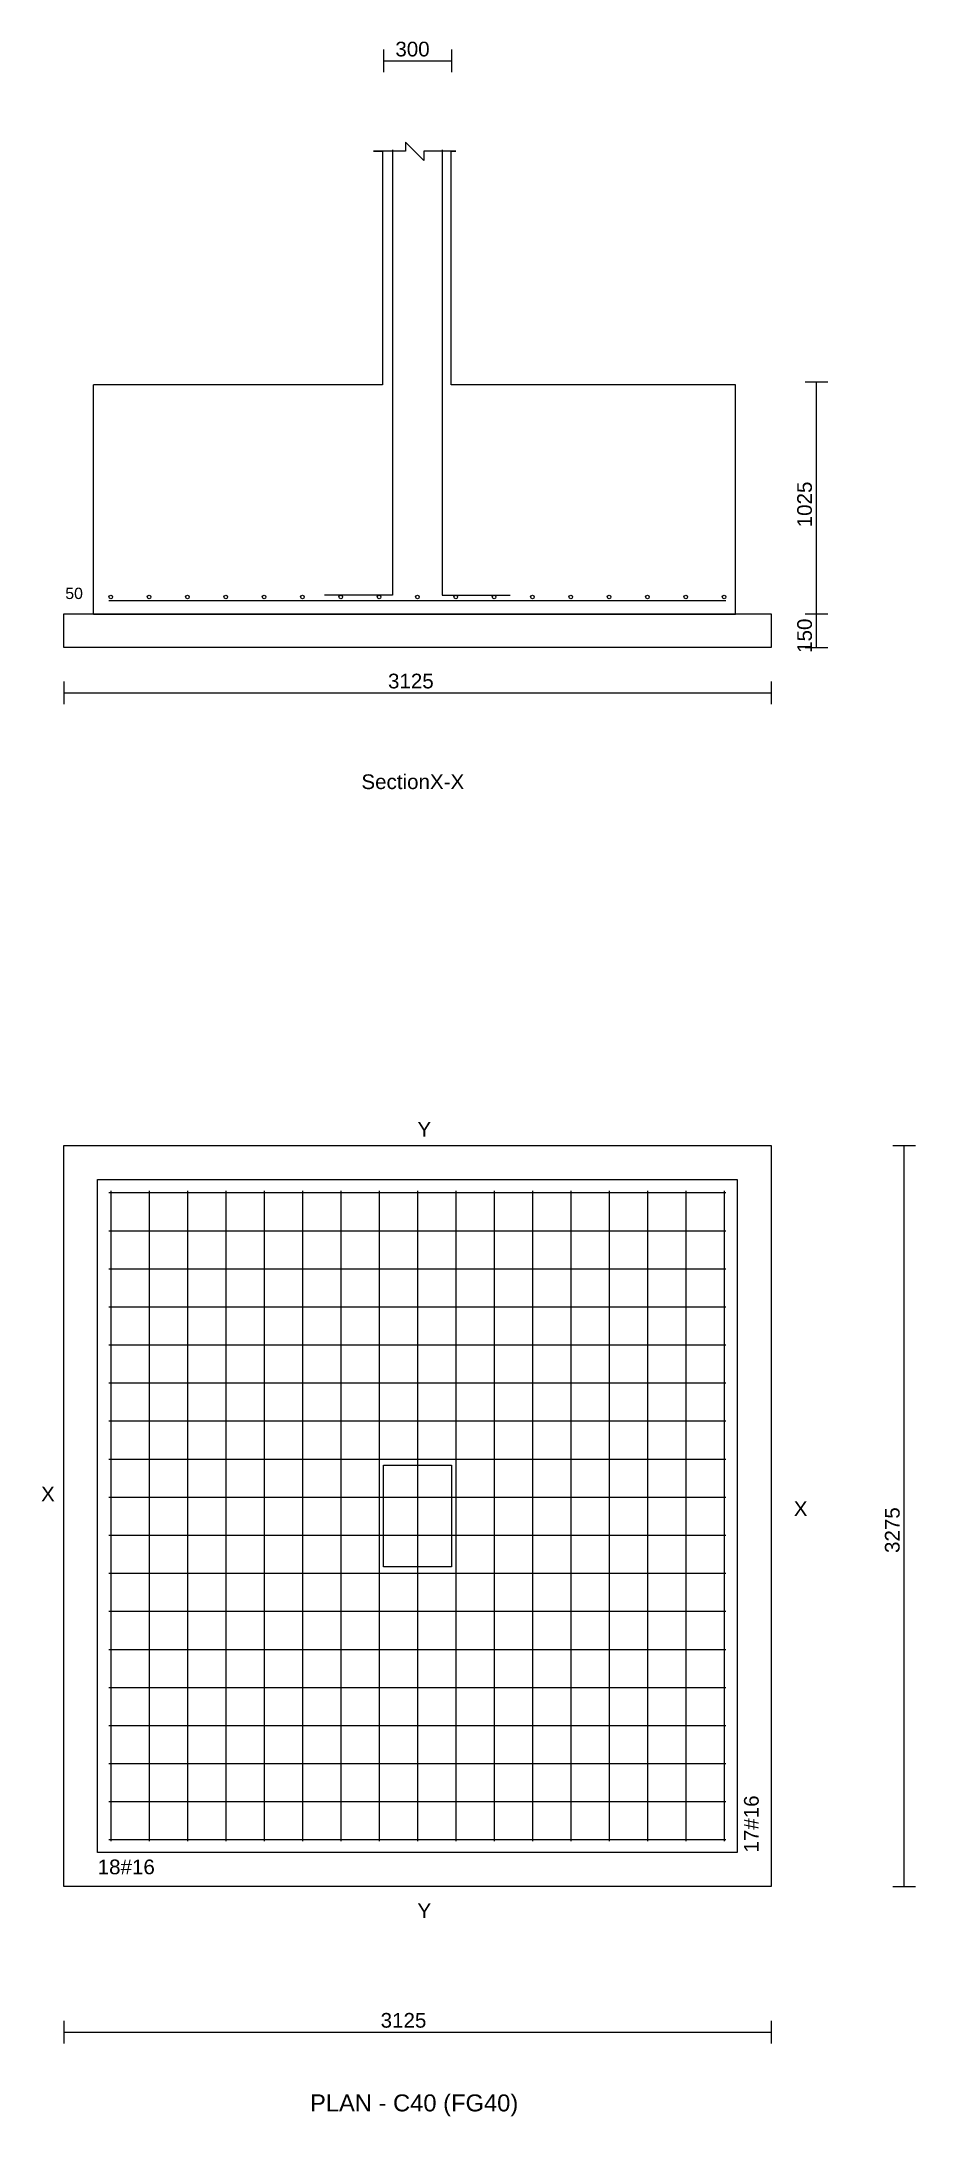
# Model space of a CAD drawing. Extents: x 0 to 27, y -1 to 285.
# Drawn here: x 22.38 to 26.24, y 137.15 to 146.32 of the extents above; entities that cross this region are included whole.
import ezdxf
from ezdxf.enums import TextEntityAlignment as Align

# ---------------------------------------------------------------- set-up
doc = ezdxf.new("R2010")
doc.units = 0
for name, color, linetype in [('Bottom_Cover', 7, 'CONTINUOUS'), ('Column_Bars', 4, 'CONTINUOUS'), ('Column_Dimension', 7, 'CONTINUOUS'), ('Columns', 4, 'CONTINUOUS'), ('dim_all', 7, 'CONTINUOUS'), ('Footing_Plan', 7, 'CONTINUOUS'), ('PCC', 2, 'CONTINUOUS'), ('PCC_Depth', 7, 'CONTINUOUS'), ('Pcc_Plan', 2, 'CONTINUOUS'), ('Plan', 7, 'CONTINUOUS'), ('Plan_Rf_Xdir', 1, 'CONTINUOUS'), ('Plan_Rf_Ydir', 3, 'CONTINUOUS'), ('Section', 2, 'CONTINUOUS'), ('SectionName', 3, 'CONTINUOUS'), ('Sectn_Rf_Xdir', 1, 'CONTINUOUS'), ('Sectn_Rf_Ydir', 3, 'CONTINUOUS'), ('Total_Depth', 7, 'CONTINUOUS'), ('X_Dimension', 7, 'CONTINUOUS')]:
    doc.layers.add(name, color=color, linetype=linetype)
doc.styles.add('STRUDS_Arial', font='ARIAL.TTF', dxfattribs={"height": 0.04})

msp = doc.modelspace()

# ---------------------------------------------------------------- texts
at = {"layer": 'Bottom_Cover', "style": 'STRUDS_Arial'}
msp.add_text('50', height=0.05, dxfattribs=at).set_placement((22.4821, 143.853))
at = {"layer": 'Column_Dimension', "style": 'STRUDS_Arial'}
msp.add_text('300', height=0.065, dxfattribs=at).set_placement((23.94, 146.251))
at = {"layer": 'dim_all', "style": 'STRUDS_Arial'}
msp.add_text('3275 ', height=0.065, rotation=90, dxfattribs=at).set_placement((26.1675, 139.637))
msp.add_text('3125 ', height=0.065, dxfattribs=at).set_placement((23.875, 137.539))
at = {"layer": 'PCC_Depth', "style": 'STRUDS_Arial'}
msp.add_text('150', height=0.065, rotation=90, dxfattribs=at).set_placement((25.78, 143.615))
at = {"layer": 'Plan', "style": 'STRUDS_Arial'}
msp.add_text('PLAN - C40 (FG40) ', height=0.075, dxfattribs=at).set_placement((24.0375, 137.169), align=Align.CENTER)
at = {"layer": 'Plan_Rf_Xdir', "style": 'STRUDS_Arial'}
msp.add_text('18#16', height=0.065, dxfattribs=at).set_placement((22.625, 138.217))
at = {"layer": 'Plan_Rf_Ydir', "style": 'STRUDS_Arial'}
msp.add_text('17#16', height=0.065, rotation=90, dxfattribs=at).set_placement((25.545, 138.313))
at = {"layer": 'Section', "style": 'STRUDS_Arial'}
msp.add_text('SectionX-X', height=0.065, dxfattribs=at).set_placement((23.79, 143.013))
at = {"layer": 'SectionName', "style": 'STRUDS_Arial'}
for s, p in [('Y', (24.0375, 141.477)), ('X', (22.375, 139.865)), ('X', (25.7, 139.8)), ('Y', (24.0375, 138.023))]:
    msp.add_text(s, height=0.065, dxfattribs=at).set_placement(p)
at = {"layer": 'Total_Depth', "style": 'STRUDS_Arial'}
msp.add_text('1025', height=0.065, rotation=90, dxfattribs=at).set_placement((25.78, 144.17))
at = {"layer": 'X_Dimension', "style": 'STRUDS_Arial'}
msp.add_text('3125', height=0.065, dxfattribs=at).set_placement((23.9075, 143.458))

# ---------------------------------------------------------------- linework, layer by layer
at = {"layer": 'Column_Bars'}
for p, q in [((23.9275, 145.838), (23.9275, 143.87)), ((24.1475, 145.838), (24.1475, 143.87)), ((23.9275, 143.87), (23.6275, 143.87)), ((24.1475, 143.87), (24.4475, 143.87))]:
    msp.add_line(p, q, dxfattribs=at)
at = {"layer": 'Columns'}
for p, q in [((23.8875, 139.575), (23.8875, 140.025)), ((23.8875, 140.025), (24.1875, 140.025)), ((24.1875, 140.025), (24.1875, 139.575)), ((24.1875, 139.575), (23.8875, 139.575))]:
    msp.add_line(p, q, dxfattribs=at)
at = {"layer": 'dim_all'}
for p, q in [((23.8875, 146.281), (23.8875, 146.181)), ((24.1875, 146.281), (24.1875, 146.181)), ((23.8875, 146.231), (24.1875, 146.231)), ((25.75, 144.813), (25.85, 144.813)), ((25.8, 143.788), (25.8, 144.813)), ((25.75, 143.788), (25.85, 143.788)), ((25.75, 143.788), (25.85, 143.788)), ((25.8, 143.638), (25.8, 143.788)), ((25.75, 143.638), (25.85, 143.638)), ((22.475, 143.488), (22.475, 143.388)), ((22.475, 143.438), (25.6, 143.438)), ((25.6, 143.488), (25.6, 143.388)), ((26.1375, 141.438), (26.2375, 141.438)), ((26.1875, 138.163), (26.1875, 141.438)), ((26.1375, 138.163), (26.2375, 138.163)), ((22.475, 137.569), (22.475, 137.469)), ((25.6, 137.569), (25.6, 137.469)), ((22.475, 137.519), (25.6, 137.519))]:
    msp.add_line(p, q, dxfattribs=at)
at = {"layer": 'Footing_Plan'}
for p, q in [((22.625, 138.313), (22.625, 141.288)), ((22.625, 141.288), (25.45, 141.288)), ((25.45, 141.288), (25.45, 138.313)), ((25.45, 138.313), (22.625, 138.313))]:
    msp.add_line(p, q, dxfattribs=at)
at = {"layer": 'PCC'}
for p, q in [((22.475, 143.638), (22.475, 143.788)), ((22.475, 143.788), (25.6, 143.788)), ((22.475, 143.638), (22.475, 143.788)), ((22.475, 143.788), (25.6, 143.788)), ((25.6, 143.788), (25.6, 143.638)), ((25.6, 143.788), (25.6, 143.638)), ((25.6, 143.638), (22.475, 143.638)), ((25.6, 143.638), (22.475, 143.638))]:
    msp.add_line(p, q, dxfattribs=at)
at = {"layer": 'Pcc_Plan'}
for p, q in [((22.475, 138.163), (22.475, 141.438)), ((22.475, 141.438), (25.6, 141.438)), ((25.6, 141.438), (25.6, 138.163)), ((25.6, 138.163), (22.475, 138.163))]:
    msp.add_line(p, q, dxfattribs=at)
at = {"layer": 'Plan_Rf_Xdir'}
for p, q in [((22.675, 141.23), (25.4, 141.23)), ((22.675, 141.061), (25.4, 141.061)), ((22.675, 140.893), (25.4, 140.893)), ((22.675, 140.725), (25.4, 140.725)), ((22.675, 140.557), (25.4, 140.557)), ((22.675, 140.389), (25.4, 140.389)), ((22.675, 140.221), (25.4, 140.221)), ((22.675, 140.052), (25.4, 140.052)), ((22.675, 139.884), (25.4, 139.884)), ((22.675, 139.716), (25.4, 139.716)), ((22.675, 139.548), (25.4, 139.548)), ((22.675, 139.38), (25.4, 139.38)), ((22.675, 139.211), (25.4, 139.211)), ((22.675, 139.043), (25.4, 139.043)), ((22.675, 138.875), (25.4, 138.875)), ((22.675, 138.707), (25.4, 138.707)), ((22.675, 138.539), (25.4, 138.539)), ((22.675, 138.37), (25.4, 138.37))]:
    msp.add_line(p, q, dxfattribs=at)
at = {"layer": 'Plan_Rf_Ydir'}
for p, q in [((22.683, 141.238), (22.683, 138.363)), ((22.8523, 141.238), (22.8523, 138.363)), ((23.0216, 141.238), (23.0216, 138.363)), ((23.1909, 141.238), (23.1909, 138.363)), ((23.3603, 141.238), (23.3603, 138.363)), ((23.5296, 141.238), (23.5296, 138.363)), ((23.6989, 141.238), (23.6989, 138.363)), ((23.8682, 141.238), (23.8682, 138.363)), ((24.0375, 141.238), (24.0375, 138.363)), ((24.2068, 141.238), (24.2068, 138.363)), ((24.3761, 141.238), (24.3761, 138.363)), ((24.5454, 141.238), (24.5454, 138.363)), ((24.7148, 141.238), (24.7148, 138.363)), ((24.8841, 141.238), (24.8841, 138.363)), ((25.0534, 141.238), (25.0534, 138.363)), ((25.2227, 141.238), (25.2227, 138.363)), ((25.392, 141.238), (25.392, 138.363))]:
    msp.add_line(p, q, dxfattribs=at)
at = {"layer": 'Section'}
for p, q in [((23.8833, 145.832), (23.8428, 145.832)), ((23.8428, 145.832), (23.8833, 145.832)), ((23.9846, 145.832), (23.8833, 145.832)), ((23.8833, 145.832), (23.8833, 144.799)), ((24.0656, 145.791), (23.9846, 145.872)), ((23.9846, 145.872), (23.9846, 145.832)), ((24.1871, 145.832), (24.0656, 145.832)), ((24.0656, 145.832), (24.0656, 145.791)), ((24.1871, 144.799), (24.1871, 145.832)), ((24.1871, 145.832), (24.2074, 145.832)), ((24.2074, 145.832), (24.1871, 145.832)), ((23.8833, 144.799), (22.6071, 144.799)), ((22.6071, 143.786), (22.6071, 144.799)), ((23.8833, 144.799), (23.8833, 144.799)), ((23.8833, 144.799), (23.8833, 144.799)), ((23.8833, 144.799), (23.8833, 144.799)), ((25.4431, 144.799), (24.1871, 144.799)), ((24.1871, 144.799), (24.1871, 144.799)), ((24.1871, 144.799), (24.1871, 144.799)), ((24.1871, 144.799), (24.1871, 144.799)), ((25.4431, 143.786), (25.4431, 144.799)), ((22.6071, 143.786), (25.4431, 143.786))]:
    msp.add_line(p, q, dxfattribs=at)
at = {"layer": 'Sectn_Rf_Xdir'}
msp.add_line((22.675, 143.846), (25.4, 143.846), dxfattribs=at)
at = {"layer": 'Sectn_Rf_Ydir'}
for centre in [(22.683, 143.862), (22.8523, 143.862), (23.0216, 143.862), (23.1909, 143.862), (23.3603, 143.862), (23.5296, 143.862), (23.6989, 143.862), (23.8682, 143.862), (24.0375, 143.862), (24.2068, 143.862), (24.3761, 143.862), (24.5454, 143.862), (24.7148, 143.862), (24.8841, 143.862), (25.0534, 143.862), (25.2227, 143.862), (25.392, 143.862)]:
    msp.add_circle(centre, 0.008, dxfattribs=at)

msp.set_redraw_order([(e.dxf.handle, doc.entitydb.next_handle()) for e in msp.query("TEXT MTEXT ATTDEF DIMENSION ARC_DIMENSION")])  # texts and dimensions are drawn at this point

doc.saveas('drawing.dxf')
